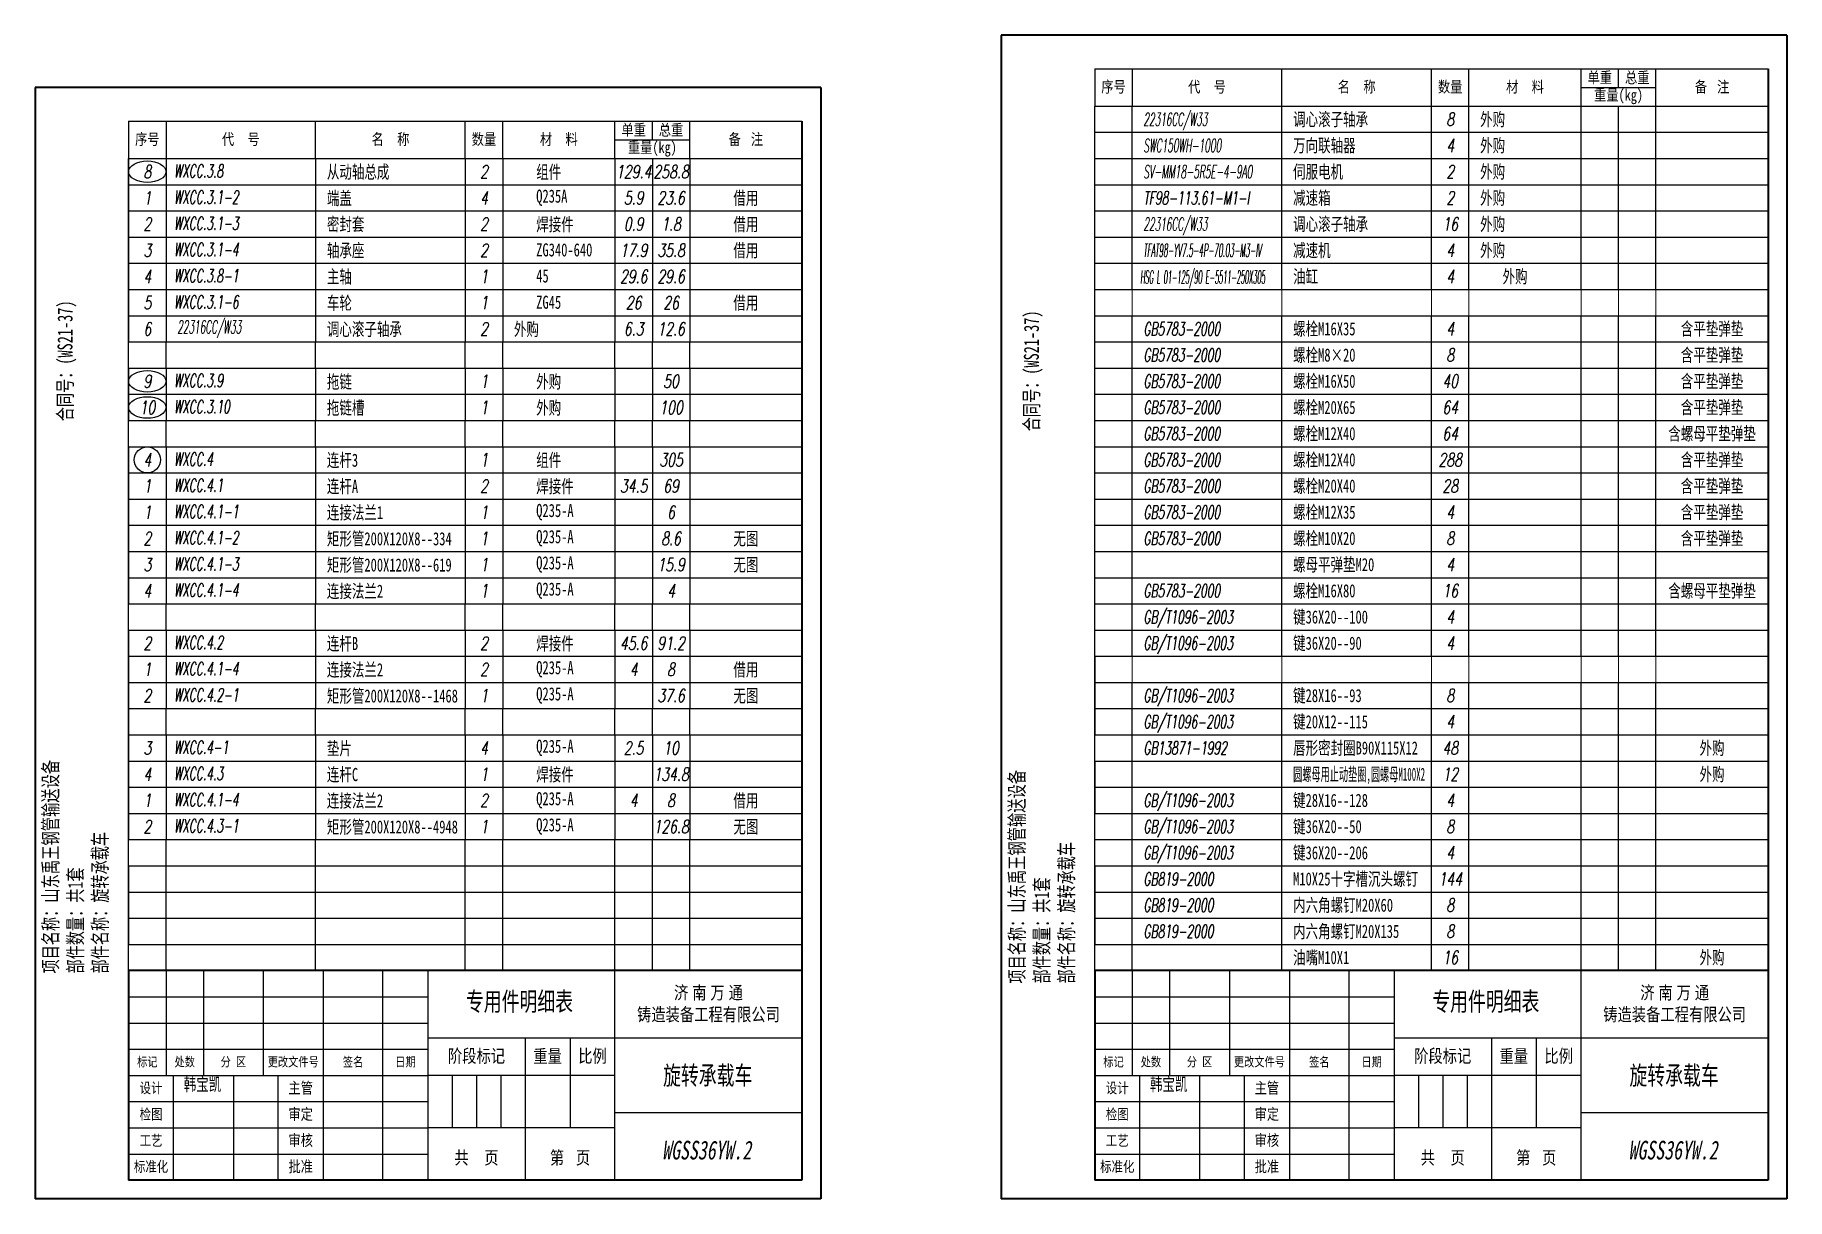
# Model space of a CAD drawing. Header units: millimetres. Extents: x 41246 to 234964, y -165638 to 36614.
# Drawn here: x 132537 to 144244, y -118121 to -110346 of the extents above; entities that cross this region are included whole.
import ezdxf
from ezdxf.enums import TextEntityAlignment as Align

# ---------------------------------------------------------------- set-up
doc = ezdxf.new("R2010")
doc.units = ezdxf.units.MM
for name, color, linetype, lineweight in [('S', 7, 'Continuous', 35), ('T', 3, 'Continuous', 20), ('粗实线', 7, 'Continuous', 40)]:
    doc.layers.add(name, color=color, linetype=linetype, lineweight=lineweight)
doc.layers.add('标注层', color=3, linetype='Continuous')
doc.layers.add('细实线', color=4, linetype='Continuous')
doc.styles.get("Standard").update_dxf_attribs({"font": '', "width": 0.8})
doc.styles.add('文字', font='', dxfattribs={"width": 0.7})
doc.styles.add('标注', font='italic.shx', dxfattribs={"width": 0.7, "bigfont": 'AllInOneBig.shx'})
doc.styles.get('Standard').set_extended_font_data('SimSun')
doc.styles.get('文字').set_extended_font_data('SimSun')

msp = doc.modelspace()

# ---------------------------------------------------------------- texts
at = {"layer": '标注层', "char_height": 113.01, "attachment_point": 1, "rotation": 90, "style": '文字'}
for s, insert, width in [('{\\H0.876x;合同号：\\H1.01x;(WS21-37)\\H0.9901x;\u3000}\u3000\u3000\u3000\u3000', (132674, -112926), 1438.56), ('{\\H0.876x;合同号：\\H1.01x;(WS21-37)\\H0.9901x;\u3000}\u3000\u3000\u3000\u3000', (139132, -112993), 1438.56), ('{\\H0.876x;项目名称：\\H1.01x;山东禹王钢管输送设备}\\P{\\H0.876x;部件数量：共1套\\P部件名称：旋转承载车}', (132590, -116615), 2468.53), ('{\\H0.876x;项目名称：\\H1.01x;山东禹王钢管输送设备}\\P{\\H0.876x;部件数量：共1套\\P部件名称：旋转承载车}', (139048, -116682), 2468.53)]:
    msp.add_mtext(s, dxfattribs=dict(at, insert=insert, width=width))

# ---------------------------------------------------------------- blocks, each defined once
blk = doc.blocks.new('明细表')
for p, q in [((0, 7), (180, 7)), ((0, 0), (0, 7)), ((10, 0), (10, 7)), ((50, 0), (50, 7)), ((90, 0), (90, 7)), ((100, 0), (100, 7)), ((130, 0), (130, 7)), ((140, 0), (140, 7)), ((150, 0), (150, 7)), ((180, 0), (180, 7)), ((0, 0), (180, 0))]:
    blk.add_line(p, q)
at = {"width": 0.7, "flags": 8}
for tag, style, p in [('1', '标注', (5, 3.5)), ('4', '标注', (95, 3.5)), ('6', '标注', (135, 3.5)), ('7', '标注', (145, 3.5)), ('8', '文字', (165, 3.5))]:
    blk.add_attdef(tag, text='', height=3.5, dxfattribs=dict(at, style=style)).set_placement(p, align=Align.MIDDLE_CENTER)
at = {"color": 141, "flags": 8}
for tag, style, width, p in [('2', '标注', 0.6, (13, 3.5)), ('3', '文字', 0.7, (53, 3.5)), ('5', '标注', 0.7, (103, 3.5))]:
    blk.add_attdef(tag, text='', height=3.5, dxfattribs=dict(at, style=style, width=width)).set_placement(p, align=Align.MIDDLE_LEFT)
blk = doc.blocks.new('明细表头')
for p, q in [((0, 10), (180, 10)), ((0, 10), (0, 0)), ((10, 10), (10, 0)), ((50, 0), (50, 10)), ((90, 0), (90, 10)), ((100, 0), (100, 10)), ((130, 0), (130, 10)), ((140, 5), (140, 10)), ((150, 0), (150, 10)), ((180, 10), (180, 0)), ((130, 5), (150, 5)), ((0, 0), (180, 0))]:
    blk.add_line(p, q)
at = {"char_height": 3, "attachment_point": 5}
for s, insert in [('{\\f\uffbfﾬￌﾣﾤ_GB2312|b0|i0|c134|p49;单重}', (135, 7.5)), ('{\\f\uffbfﾬￌﾣﾤ_GB2312|b0|i0|c134|p49;总重}', (145, 7.5)), ('{\\f\uffbfﾬￌﾣﾤ_GB2312|b0|i0|c134|p49;序号}', (5, 5)), ('{\\f\uffbfﾬￌﾣﾤ_GB2312|b0|i0|c134|p49;代    号}', (30, 5)), ('{\\f\uffbfﾬￌﾣﾤ_GB2312|b0|i0|c134|p49;名    称}', (70, 5)), ('{\\f\uffbfﾬￌﾣﾤ_GB2312|b0|i0|c134|p49;数量}', (95, 5)), ('{\\f\uffbfﾬￌﾣﾤ_GB2312|b0|i0|c134|p49;材    料}', (115, 5)), ('{\\f\uffbfﾬￌﾣﾤ_GB2312|b0|i0|c134|p49;重量}(kg)', (140, 2.5)), ('{\\f\uffbfﾬￌﾣﾤ_GB2312|b0|i0|c134|p49;备   注}', (165, 5))]:
    blk.add_mtext(s, dxfattribs=dict(at, insert=insert))
blk = doc.blocks.new('图栏')
at = {"layer": '粗实线'}
for p, q in [((0, 56), (-180, 56)), ((-180, 56), (-180, 0))]:
    blk.add_line(p, q, dxfattribs=at)
at = {"layer": '细实线'}
for p, q in [((-170, 56), (-170, 28)), ((-160, 56), (-160, 28)), ((-144, 56), (-144, 28)), ((-128, 56), (-128, 0)), ((-112, 0), (-112, 56)), ((-100, 56), (-100, 0)), ((-50, 0), (-50, 56)), ((-180, 49), (-100, 49)), ((-180, 42), (-100, 42)), ((-100, 38), (-50, 38)), ((-74, 38), (-74, 0)), ((-62, 38), (-62, 14)), ((-50, 38), (0, 38)), ((-180, 35), (-100, 35)), ((-180, 28), (-100, 28)), ((-168, 0), (-168, 28)), ((-152, 28), (-152, 0)), ((-140, 0), (-140, 28)), ((-50, 28), (-100, 28)), ((-93.5, 28), (-93.5, 14)), ((-87, 28), (-87, 14)), ((-80.5, 28), (-80.5, 14)), ((-180, 21), (-100, 21)), ((0, 18), (-50, 18)), ((-180, 14), (-100, 14)), ((-50, 14), (-100, 14)), ((-180, 7), (-100, 7)), ((-50, 0), (-50, 9))]:
    blk.add_line(p, q, dxfattribs=at)
at = {"insert": (-165.27, 27.41), "char_height": 3.5, "width": 10.6759, "attachment_point": 1, "style": '文字'}
blk.add_mtext('韩宝凯', dxfattribs=at)
at = {"layer": '细实线', "attachment_point": 5}
for s, insert, char_height, width in [('{\\f\uffbfﾬￌﾣﾤ_GB2312|b0|i0|c134|p49;济 南 万 通\\P铸造装备工程有限公司}', (-25, 47), 3.5, 50), ('{\\f\uffbfﾬￌﾣﾤ_GB2312|b0|i0|c134|p49;标记}', (-175, 31.5), 2.5, 15), ('处数', (-165, 31.5), 2.5, 15), ('分 区', (-152, 31.5), 2.5, 15), ('{\\f\uffbfﾬￌﾣﾤ_GB2312|b0|i0|c134|p49;签名}', (-120, 31.5), 2.5, 15), ('{\\f\uffbfﾬￌﾣﾤ_GB2312|b0|i0|c134|p49;日期}', (-106, 31.5), 2.5, 15), ('{\\f\uffbfﾬￌﾣﾤ_GB2312|b0|i0|c134|p49;阶段标记}', (-87, 33), 3.5, 26), ('{\\f\uffbfﾬￌﾣﾤ_GB2312|b0|i0|c134|p49;重量}', (-68, 33), 3.5, 12), ('比例', (-56, 33), 3.5, 12), ('{\\f\uffbfﾬￌﾣﾤ_GB2312|b0|i0|c134|p49;设计}', (-174, 24.5), 2.8, 10), ('{\\f\uffbfﾬￌﾣﾤ_GB2312|b0|i0|c134|p49;主管}', (-134, 24.5), 3, 10), ('{\\f\uffbfﾬￌﾣﾤ_GB2312|b0|i0|c134|p49;检图}', (-174, 17.5), 2.8, 10), ('{\\f\uffbfﾬￌﾣﾤ_GB2312|b0|i0|c134|p49;审定}', (-134, 17.5), 3, 10), ('{\\f\uffbfﾬￌﾣﾤ_GB2312|b0|i0|c134|p49;工艺}', (-174, 10.5), 2.8, 10), ('{\\f\uffbfﾬￌﾣﾤ_GB2312|b0|i0|c134|p49;审核}', (-134, 10.5), 3, 10), ('{\\fￋￎￌﾣﾤ|b0|i0|c134|p2;标准化}', (-174, 3.5), 2.8, 10), ('{\\f\uffbfﾬￌﾣﾤ_GB2312|b0|i0|c134|p49;批准}', (-134, 3.5), 3, 10), ('{\\f\uffbfﾬￌﾣﾤ_GB2312|b0|i0|c134|p49;共    页}', (-87, 5.82), 3.5, 26), ('{\\f\uffbfﾬￌﾣﾤ_GB2312|b0|i0|c134|p49;第   页}', (-62, 5.82), 3.5, 24)]:
    blk.add_mtext(s, dxfattribs=dict(at, insert=insert, char_height=char_height, width=width))
at = {"layer": '细实线', "insert": (-136, 31.5), "char_height": 2.5, "width": 15, "attachment_point": 5, "line_spacing_factor": 0.8}
blk.add_mtext('{\\fￋￎￌﾣﾤ|b0|i0|c134|p2;更改文件号}', dxfattribs=at)
at = {"layer": '细实线', "width": 0.8, "flags": 8}
for tag, height, p in [('Q', 5, (-75.13, 47.19)), ('名称', 5, (-25.19, 28)), ('姓名', 3, (-159.93, 24.36)), ('DATA', 3, (-146.06, 24.09)), ('姓名', 3, (-159.93, 17.36)), ('KG', 3.5, (-68.19, 21.34)), ('Y', 3.5, (-55.74, 20.78)), ('DATA', 3, (-146.06, 17.09)), ('姓名', 3, (-119.93, 10.36)), ('DATA', 3, (-106.06, 10.09)), ('N', 7, (-25.47, 8.06)), ('姓名', 3, (-119.93, 3.36)), ('Z', 3.5, (-87.28, 5.59)), ('X', 3.5, (-62.27, 5.8)), ('DATA', 3, (-106.06, 3.09))]:
    blk.add_attdef(tag, text='', height=height, dxfattribs=at).set_placement(p, align=Align.MIDDLE_CENTER)

# ---------------------------------------------------------------- linework, layer by layer
at = {"layer": 'S'}
for p, q in [((137662, -114496), (137662, -115546)), ((144119, -114496), (144119, -115546))]:
    msp.add_line(p, q, dxfattribs=at)
at = {"layer": '标注层'}
for p, q in [((139619, -116596), (139619, -110821)), ((133162, -116596), (133162, -111171)), ((137662, -116421), (137662, -115896)), ((144119, -116421), (144119, -115896))]:
    msp.add_line(p, q, dxfattribs=at)
msp.add_circle((133287, -113184), 87.5, dxfattribs=at)
for centre in [(133287, -111259), (133287, -112659), (133287, -112834)]:
    msp.add_ellipse(centre, major_axis=(-125, 0), ratio=0.574711, dxfattribs=at)
at = {"layer": '粗实线'}
for p, q in [((144244, -110346), (138994, -110346)), ((138994, -110346), (138994, -118121)), ((144244, -110346), (144244, -118121)), ((144244, -110346), (144244, -118121)), ((144244, -110346), (144244, -118121)), ((144119, -110571), (144119, -117996)), ((137787, -110696), (132537, -110696)), ((132537, -110696), (132537, -118121)), ((137787, -110696), (137787, -118121)), ((137787, -110696), (137787, -118121)), ((137787, -110696), (137787, -118121)), ((137662, -110921), (137662, -117996)), ((137662, -117996), (133162, -117996)), ((144119, -117996), (139619, -117996)), ((137787, -118121), (132537, -118121)), ((144244, -118121), (138994, -118121))]:
    msp.add_line(p, q, dxfattribs=at)
at = {"layer": '细实线'}
for p, q in [((133162, -114496), (133162, -115021)), ((133162, -114496), (133162, -115021)), ((139619, -114496), (139619, -115021)), ((139619, -114496), (139619, -115021)), ((133162, -115196), (133162, -115546)), ((133162, -115196), (133162, -115546)), ((139619, -115196), (139619, -115546)), ((139619, -115196), (139619, -115546)), ((133162, -115896), (133162, -116421)), ((133162, -115896), (133162, -116421)), ((139619, -115896), (139619, -116421)), ((139619, -115896), (139619, -116421))]:
    msp.add_line(p, q, dxfattribs=at)

# ---------------------------------------------------------------- block references
at = {"layer": 'T', "lineweight": -3, "xscale": 25, "yscale": 25, "zscale": 25}
for p in [(139619, -112221), (139619, -114671)]:
    msp.add_blockref('明细表', p, dxfattribs=at)
at = {"layer": '标注层', "xscale": 25, "yscale": 25, "zscale": 25}
for p in [(139619, -110821), (133162, -111171)]:
    msp.add_blockref('明细表头', p, dxfattribs=at)
at = {"layer": '标注层'}
ref = msp.add_blockref('明细表', (139619, -110996), dxfattribs=dict(at, xscale=25, yscale=25, zscale=25))
ref.add_attrib('2', '22316CC/W33', dxfattribs={"layer": '0', "color": 141, "height": 87.5, "style": '标注', "width": 0.5, "flags": 8}).set_placement((139944, -110909), align=Align.MIDDLE_LEFT)
ref.add_attrib('3', '调心滚子轴承', dxfattribs={"layer": '0', "color": 141, "height": 87.5, "style": '文字', "width": 0.7, "flags": 8}).set_placement((140944, -110909), align=Align.MIDDLE_LEFT)
ref.add_attrib('4', '8', dxfattribs={"layer": '0', "height": 87.5, "style": '标注', "width": 0.7, "flags": 8}).set_placement((141994, -110909), align=Align.MIDDLE_CENTER)
ref.add_attrib('5', '外购', dxfattribs={"layer": '0', "color": 141, "height": 87.5, "style": '文字', "width": 0.7, "flags": 8}).set_placement((142194, -110909), align=Align.MIDDLE_LEFT)
ref = msp.add_blockref('明细表', (139619, -111171), dxfattribs=dict(at, xscale=25, yscale=25, zscale=25))
ref.add_attrib('2', 'SWC150WH-1000', dxfattribs={"layer": '0', "color": 141, "height": 87.5, "style": '标注', "width": 0.5, "flags": 8}).set_placement((139944, -111084), align=Align.MIDDLE_LEFT)
ref.add_attrib('3', '万向联轴器', dxfattribs={"layer": '0', "color": 141, "height": 87.5, "style": '文字', "width": 0.7, "flags": 8}).set_placement((140944, -111084), align=Align.MIDDLE_LEFT)
ref.add_attrib('4', '4', dxfattribs={"layer": '0', "height": 87.5, "style": '标注', "width": 0.7, "flags": 8}).set_placement((141994, -111084), align=Align.MIDDLE_CENTER)
ref.add_attrib('5', '外购', dxfattribs={"layer": '0', "color": 141, "height": 87.5, "style": '文字', "width": 0.7, "flags": 8}).set_placement((142194, -111084), align=Align.MIDDLE_LEFT)
ref = msp.add_blockref('明细表', (139619, -111346), dxfattribs=dict(at, xscale=25, yscale=25, zscale=25))
ref.add_attrib('2', 'SV-MM18-5R5E-4-9A0', dxfattribs={"layer": '0', "color": 141, "height": 87.5, "style": '标注', "width": 0.5, "flags": 8}).set_placement((139944, -111259), align=Align.MIDDLE_LEFT)
ref.add_attrib('3', '伺服电机', dxfattribs={"layer": '0', "color": 141, "height": 87.5, "style": '文字', "width": 0.7, "flags": 8}).set_placement((140944, -111259), align=Align.MIDDLE_LEFT)
ref.add_attrib('4', '2', dxfattribs={"layer": '0', "height": 87.5, "style": '标注', "width": 0.7, "flags": 8}).set_placement((141994, -111259), align=Align.MIDDLE_CENTER)
ref.add_attrib('5', '外购', dxfattribs={"layer": '0', "color": 141, "height": 87.5, "style": '文字', "width": 0.7, "flags": 8}).set_placement((142194, -111259), align=Align.MIDDLE_LEFT)
ref = msp.add_blockref('明细表', (139619, -111521), dxfattribs=dict(at, xscale=25, yscale=25, zscale=25))
ref.add_attrib('2', 'TF98-113.61-M1-I', dxfattribs={"layer": '0', "color": 141, "height": 87.5, "style": '标注', "width": 0.6, "flags": 8}).set_placement((139944, -111434), align=Align.MIDDLE_LEFT)
ref.add_attrib('3', '减速箱', dxfattribs={"layer": '0', "color": 141, "height": 87.5, "style": '文字', "width": 0.7, "flags": 8}).set_placement((140944, -111434), align=Align.MIDDLE_LEFT)
ref.add_attrib('4', '2', dxfattribs={"layer": '0', "height": 87.5, "style": '标注', "width": 0.7, "flags": 8}).set_placement((141994, -111434), align=Align.MIDDLE_CENTER)
ref.add_attrib('5', '外购', dxfattribs={"layer": '0', "color": 141, "height": 87.5, "style": '文字', "width": 0.7, "flags": 8}).set_placement((142194, -111434), align=Align.MIDDLE_LEFT)
ref = msp.add_blockref('明细表', (139619, -111696), dxfattribs=dict(at, xscale=25, yscale=25, zscale=25))
ref.add_attrib('2', '22316CC/W33', dxfattribs={"layer": '0', "color": 141, "height": 87.5, "style": '标注', "width": 0.5, "flags": 8}).set_placement((139944, -111609), align=Align.MIDDLE_LEFT)
ref.add_attrib('3', '调心滚子轴承', dxfattribs={"layer": '0', "color": 141, "height": 87.5, "style": '文字', "width": 0.7, "flags": 8}).set_placement((140944, -111609), align=Align.MIDDLE_LEFT)
ref.add_attrib('4', '16', dxfattribs={"layer": '0', "height": 87.5, "style": '标注', "width": 0.7, "flags": 8}).set_placement((141994, -111609), align=Align.MIDDLE_CENTER)
ref.add_attrib('5', '外购', dxfattribs={"layer": '0', "color": 141, "height": 87.5, "style": '文字', "width": 0.7, "flags": 8}).set_placement((142194, -111609), align=Align.MIDDLE_LEFT)
ref = msp.add_blockref('明细表', (139619, -111871), dxfattribs=dict(at, xscale=25, yscale=25, zscale=25))
ref.add_attrib('2', 'TFAT98-YV7.5-4P-70.03-M3-IV', dxfattribs={"layer": '0', "color": 141, "height": 87.5, "style": '标注', "width": 0.4, "flags": 8}).set_placement((139944, -111784), align=Align.MIDDLE_LEFT)
ref.add_attrib('3', '减速机', dxfattribs={"layer": '0', "color": 141, "height": 87.5, "style": '文字', "width": 0.7, "flags": 8}).set_placement((140944, -111784), align=Align.MIDDLE_LEFT)
ref.add_attrib('4', '4', dxfattribs={"layer": '0', "height": 87.5, "style": '标注', "width": 0.7, "flags": 8}).set_placement((141994, -111784), align=Align.MIDDLE_CENTER)
ref.add_attrib('5', '外购', dxfattribs={"layer": '0', "color": 141, "height": 87.5, "style": '文字', "width": 0.7, "flags": 8}).set_placement((142194, -111784), align=Align.MIDDLE_LEFT)
ref = msp.add_blockref('明细表', (133162, -112221), dxfattribs=dict(at, xscale=-25.00000000000023, yscale=25.00000000000023, zscale=25.00000000000023, rotation=180))
ref.add_attrib('1', '6', dxfattribs={"layer": '0', "height": 87.5, "style": '标注', "width": 0.7, "flags": 8}).set_placement((133287, -112309), align=Align.MIDDLE_CENTER)
ref.add_attrib('2', '22316CC/W33', dxfattribs={"layer": '0', "color": 141, "height": 87.5, "style": '标注', "width": 0.5, "flags": 8}).set_placement((133487, -112296), align=Align.MIDDLE_LEFT)
ref.add_attrib('3', '调心滚子轴承', dxfattribs={"layer": '0', "color": 141, "height": 87.5, "style": '文字', "width": 0.7, "flags": 8}).set_placement((134487, -112311), align=Align.MIDDLE_LEFT)
ref.add_attrib('4', '2', dxfattribs={"layer": '0', "height": 87.5, "style": '标注', "width": 0.7, "flags": 8}).set_placement((135537, -112309), align=Align.MIDDLE_CENTER)
ref.add_attrib('5', '外购', dxfattribs={"layer": '0', "color": 141, "height": 87.5, "style": '文字', "width": 0.7, "flags": 8}).set_placement((135737, -112311), align=Align.MIDDLE_LEFT)
ref.add_attrib('6', '6.3', dxfattribs={"layer": '0', "height": 87.5, "style": '标注', "width": 0.7, "flags": 8}).set_placement((136537, -112309), align=Align.MIDDLE_CENTER)
ref.add_attrib('7', '12.6', dxfattribs={"layer": '0', "height": 87.5, "style": '标注', "width": 0.7, "flags": 8}).set_placement((136787, -112309), align=Align.MIDDLE_CENTER)
at = {"layer": '标注层', "xscale": 25, "yscale": 25, "zscale": 25}
for p, values in [((139619, -112396), {'2': 'GB5783-2000', '3': '螺栓M16X35', '4': '4', '8': '含平垫弹垫'}), ((139619, -112571), {'2': 'GB5783-2000', '3': '螺栓M8×20', '4': '8', '8': '含平垫弹垫'}), ((139619, -112746), {'2': 'GB5783-2000', '3': '螺栓M16X50', '4': '40', '8': '含平垫弹垫'}), ((139619, -112921), {'2': 'GB5783-2000', '3': '螺栓M20X65', '4': '64', '8': '含平垫弹垫'}), ((139619, -113096), {'2': 'GB5783-2000', '3': '螺栓M12X40', '4': '64', '8': '含螺母平垫弹垫'}), ((139619, -113271), {'2': 'GB5783-2000', '3': '螺栓M12X40', '4': '288', '8': '含平垫弹垫'}), ((139619, -113446), {'2': 'GB5783-2000', '3': '螺栓M20X40', '4': '28', '8': '含平垫弹垫'}), ((139619, -113621), {'2': 'GB5783-2000', '3': '螺栓M12X35', '4': '4', '8': '含平垫弹垫'}), ((139619, -113796), {'2': 'GB5783-2000', '3': '螺栓M10X20', '4': '8', '8': '含平垫弹垫'}), ((139619, -113971), {'3': '螺母平弹垫M20', '4': '4'}), ((139619, -114146), {'2': 'GB5783-2000', '3': '螺栓M16X80', '4': '16', '8': '含螺母平垫弹垫'}), ((139619, -114321), {'2': 'GB/T1096-2003', '3': '键36X20--100', '4': '4'}), ((139619, -114496), {'2': 'GB/T1096-2003', '3': '键36X20--90', '4': '4'}), ((139619, -114846), {'2': 'GB/T1096-2003', '3': '键28X16--93', '4': '8'}), ((139619, -115021), {'2': 'GB/T1096-2003', '3': '键20X12--115', '4': '4'}), ((139619, -115196), {'2': 'GB13871-1992', '3': '唇形密封圈B90X115X12', '4': '48', '8': '外购'}), ((139619, -115546), {'2': 'GB/T1096-2003', '3': '键28X16--128', '4': '4'}), ((139619, -115721), {'2': 'GB/T1096-2003', '3': '键36X20--50', '4': '8'}), ((139619, -115896), {'2': 'GB/T1096-2003', '3': '键36X20--206', '4': '4'}), ((139619, -116071), {'2': 'GB819-2000', '3': 'M10X25十字槽沉头螺钉', '4': '144'}), ((139619, -116246), {'2': 'GB819-2000', '3': '内六角螺钉M20X60', '4': '8'}), ((139619, -116421), {'2': 'GB819-2000', '3': '内六角螺钉M20X135', '4': '8'}), ((139619, -116596), {'3': '油嘴M10X1', '4': '16', '8': '外购'})]:
    msp.add_blockref('明细表', p, dxfattribs=at).add_auto_attribs(values)
at = {"layer": '标注层'}
ref = msp.add_blockref('明细表', (139619, -115371), dxfattribs=dict(at, xscale=25, yscale=25, zscale=25))
ref.add_attrib('3', '圆螺母用止动垫圈,圆螺母M100X2', dxfattribs={"layer": '0', "color": 141, "height": 87.5, "style": '文字', "width": 0.5, "flags": 8}).set_placement((140944, -115284), align=Align.MIDDLE_LEFT)
ref.add_attrib('4', '12', dxfattribs={"layer": '0', "height": 87.5, "style": '标注', "width": 0.7, "flags": 8}).set_placement((141994, -115284), align=Align.MIDDLE_CENTER)
ref.add_attrib('8', '外购', dxfattribs={"layer": '0', "height": 87.5, "style": '文字', "width": 0.7, "flags": 8}).set_placement((143744, -115284), align=Align.MIDDLE_CENTER)
ref = msp.add_blockref('图栏', (137662, -117996), dxfattribs=dict(at, xscale=25, yscale=25, zscale=25))
ref.add_attrib('名称', '旋转承载车', dxfattribs={"layer": '细实线', "height": 125, "style": '文字', "oblique": 0.1745, "width": 0.7, "flags": 8}).set_placement((137032, -117296), align=Align.MIDDLE_CENTER)
ref.add_attrib('N', 'WGSS36YW.2', dxfattribs={"layer": '细实线', "height": 125, "style": '文字', "oblique": 10, "width": 0.7, "flags": 8}).set_placement((137025, -117795), align=Align.MIDDLE_CENTER)
ref.add_attrib('材料', '专用件明细表', dxfattribs={"layer": '细实线', "height": 125, "style": '文字', "oblique": 0.1745, "width": 0.7, "flags": 8}).set_placement((135774, -116802), align=Align.MIDDLE_CENTER)
ref = msp.add_blockref('图栏', (144119, -117996), dxfattribs=dict(at, xscale=25, yscale=25, zscale=25))
ref.add_attrib('名称', '旋转承载车', dxfattribs={"layer": '细实线', "height": 125, "style": '文字', "oblique": 0.1745, "width": 0.7, "flags": 8}).set_placement((143490, -117296), align=Align.MIDDLE_CENTER)
ref.add_attrib('N', 'WGSS36YW.2', dxfattribs={"layer": '细实线', "height": 125, "style": '文字', "oblique": 10, "width": 0.7, "flags": 8}).set_placement((143483, -117795), align=Align.MIDDLE_CENTER)
ref.add_attrib('材料', '专用件明细表', dxfattribs={"layer": '细实线', "height": 125, "style": '文字', "oblique": 0.1745, "width": 0.7, "flags": 8}).set_placement((142232, -116802), align=Align.MIDDLE_CENTER)
at = {"layer": '细实线'}
ref = msp.add_blockref('明细表', (133162, -111171), dxfattribs=dict(at, xscale=-25, yscale=25, zscale=25, rotation=180))
ref.add_attrib('1', '8', dxfattribs={"layer": '0', "height": 87.5, "style": '标注', "width": 0.7, "flags": 8}).set_placement((133287, -111259), align=Align.MIDDLE_CENTER)
ref.add_attrib('2', 'WXCC.3.8', dxfattribs={"layer": '0', "color": 141, "height": 87.5, "style": '标注', "width": 0.6, "flags": 8}).set_placement((133465, -111254), align=Align.MIDDLE_LEFT)
ref.add_attrib('3', '从动轴总成', dxfattribs={"layer": '0', "color": 141, "height": 87.5, "style": '文字', "width": 0.7, "flags": 8}).set_placement((134487, -111260), align=Align.MIDDLE_LEFT)
ref.add_attrib('4', '2', dxfattribs={"layer": '0', "height": 87.5, "style": '标注', "width": 0.7, "flags": 8}).set_placement((135537, -111259), align=Align.MIDDLE_CENTER)
ref.add_attrib('5', '组件', dxfattribs={"layer": '0', "color": 141, "height": 87.5, "style": '文字', "width": 0.7, "flags": 8}).set_placement((135886, -111261), align=Align.MIDDLE_LEFT)
ref.add_attrib('6', '129.4', dxfattribs={"layer": '0', "height": 87.5, "style": '标注', "width": 0.7, "flags": 8}).set_placement((136537, -111259), align=Align.MIDDLE_CENTER)
ref.add_attrib('7', '258.8', dxfattribs={"layer": '0', "height": 87.5, "style": '标注', "width": 0.7, "flags": 8}).set_placement((136787, -111259), align=Align.MIDDLE_CENTER)
ref = msp.add_blockref('明细表', (133162, -111346), dxfattribs=dict(at, xscale=-25.00000000000022, yscale=25.00000000000022, zscale=25.00000000000022, rotation=180))
ref.add_attrib('1', '1', dxfattribs={"layer": '0', "height": 87.5, "style": '标注', "width": 0.7, "flags": 8}).set_placement((133287, -111434), align=Align.MIDDLE_CENTER)
ref.add_attrib('2', 'WXCC.3.1-2', dxfattribs={"layer": '0', "color": 141, "height": 87.5, "style": '标注', "width": 0.6, "flags": 8}).set_placement((133465, -111429), align=Align.MIDDLE_LEFT)
ref.add_attrib('3', '端盖', dxfattribs={"layer": '0', "color": 141, "height": 87.5, "style": '文字', "width": 0.7, "flags": 8}).set_placement((134487, -111436), align=Align.MIDDLE_LEFT)
ref.add_attrib('4', '4', dxfattribs={"layer": '0', "height": 87.5, "style": '标注', "width": 0.7, "flags": 8}).set_placement((135537, -111434), align=Align.MIDDLE_CENTER)
ref.add_attrib('5', 'Q235A', dxfattribs={"layer": '0', "color": 141, "height": 87.5, "style": '文字', "width": 0.7, "flags": 8}).set_placement((135886, -111422), align=Align.MIDDLE_LEFT)
ref.add_attrib('6', '5.9', dxfattribs={"layer": '0', "height": 87.5, "style": '标注', "width": 0.7, "flags": 8}).set_placement((136537, -111434), align=Align.MIDDLE_CENTER)
ref.add_attrib('7', '23.6', dxfattribs={"layer": '0', "height": 87.5, "style": '标注', "width": 0.7, "flags": 8}).set_placement((136787, -111434), align=Align.MIDDLE_CENTER)
ref.add_attrib('8', '借用', dxfattribs={"layer": '0', "height": 87.5, "style": '文字', "width": 0.7, "flags": 8}).set_placement((137287, -111435), align=Align.MIDDLE_CENTER)
ref = msp.add_blockref('明细表', (133162, -111521), dxfattribs=dict(at, xscale=-25.00000000000022, yscale=25.00000000000022, zscale=25.00000000000022, rotation=180))
ref.add_attrib('1', '2', dxfattribs={"layer": '0', "height": 87.5, "style": '标注', "width": 0.7, "flags": 8}).set_placement((133287, -111609), align=Align.MIDDLE_CENTER)
ref.add_attrib('2', 'WXCC.3.1-3', dxfattribs={"layer": '0', "color": 141, "height": 87.5, "style": '标注', "width": 0.6, "flags": 8}).set_placement((133465, -111604), align=Align.MIDDLE_LEFT)
ref.add_attrib('3', '密封套', dxfattribs={"layer": '0', "color": 141, "height": 87.5, "style": '文字', "width": 0.7, "flags": 8}).set_placement((134487, -111610), align=Align.MIDDLE_LEFT)
ref.add_attrib('4', '2', dxfattribs={"layer": '0', "height": 87.5, "style": '标注', "width": 0.7, "flags": 8}).set_placement((135537, -111609), align=Align.MIDDLE_CENTER)
ref.add_attrib('5', '焊接件', dxfattribs={"layer": '0', "color": 141, "height": 87.5, "style": '文字', "width": 0.7, "flags": 8}).set_placement((135886, -111611), align=Align.MIDDLE_LEFT)
ref.add_attrib('6', '0.9', dxfattribs={"layer": '0', "height": 87.5, "style": '标注', "width": 0.7, "flags": 8}).set_placement((136537, -111609), align=Align.MIDDLE_CENTER)
ref.add_attrib('7', '1.8', dxfattribs={"layer": '0', "height": 87.5, "style": '标注', "width": 0.7, "flags": 8}).set_placement((136787, -111609), align=Align.MIDDLE_CENTER)
ref.add_attrib('8', '借用', dxfattribs={"layer": '0', "height": 87.5, "style": '文字', "width": 0.7, "flags": 8}).set_placement((137287, -111610), align=Align.MIDDLE_CENTER)
ref = msp.add_blockref('明细表', (133162, -111696), dxfattribs=dict(at, xscale=-25.00000000000022, yscale=25.00000000000022, zscale=25.00000000000022, rotation=180))
ref.add_attrib('1', '3', dxfattribs={"layer": '0', "height": 87.5, "style": '标注', "width": 0.7, "flags": 8}).set_placement((133287, -111784), align=Align.MIDDLE_CENTER)
ref.add_attrib('2', 'WXCC.3.1-4', dxfattribs={"layer": '0', "color": 141, "height": 87.5, "style": '标注', "width": 0.6, "flags": 8}).set_placement((133465, -111779), align=Align.MIDDLE_LEFT)
ref.add_attrib('3', '轴承座', dxfattribs={"layer": '0', "color": 141, "height": 87.5, "style": '文字', "width": 0.7, "flags": 8}).set_placement((134487, -111785), align=Align.MIDDLE_LEFT)
ref.add_attrib('4', '2', dxfattribs={"layer": '0', "height": 87.5, "style": '标注', "width": 0.7, "flags": 8}).set_placement((135537, -111784), align=Align.MIDDLE_CENTER)
ref.add_attrib('5', 'ZG340-640', dxfattribs={"layer": '0', "color": 141, "height": 87.5, "style": '文字', "width": 0.7, "flags": 8}).set_placement((135886, -111781), align=Align.MIDDLE_LEFT)
ref.add_attrib('6', '17.9', dxfattribs={"layer": '0', "height": 87.5, "style": '标注', "width": 0.7, "flags": 8}).set_placement((136537, -111784), align=Align.MIDDLE_CENTER)
ref.add_attrib('7', '35.8', dxfattribs={"layer": '0', "height": 87.5, "style": '标注', "width": 0.7, "flags": 8}).set_placement((136787, -111784), align=Align.MIDDLE_CENTER)
ref.add_attrib('8', '借用', dxfattribs={"layer": '0', "height": 87.5, "style": '文字', "width": 0.7, "flags": 8}).set_placement((137287, -111785), align=Align.MIDDLE_CENTER)
ref = msp.add_blockref('明细表', (133162, -111871), dxfattribs=dict(at, xscale=-25.00000000000022, yscale=25.00000000000022, zscale=25.00000000000022, rotation=180))
ref.add_attrib('1', '4', dxfattribs={"layer": '0', "height": 87.5, "style": '标注', "width": 0.7, "flags": 8}).set_placement((133287, -111959), align=Align.MIDDLE_CENTER)
ref.add_attrib('2', 'WXCC.3.8-1', dxfattribs={"layer": '0', "color": 141, "height": 87.5, "style": '标注', "width": 0.6, "flags": 8}).set_placement((133465, -111954), align=Align.MIDDLE_LEFT)
ref.add_attrib('3', '主轴', dxfattribs={"layer": '0', "color": 141, "height": 87.5, "style": '文字', "width": 0.7, "flags": 8}).set_placement((134487, -111960), align=Align.MIDDLE_LEFT)
ref.add_attrib('4', '1', dxfattribs={"layer": '0', "height": 87.5, "style": '标注', "width": 0.7, "flags": 8}).set_placement((135537, -111959), align=Align.MIDDLE_CENTER)
ref.add_attrib('5', '45', dxfattribs={"layer": '0', "color": 141, "height": 87.5, "style": '文字', "width": 0.7, "flags": 8}).set_placement((135886, -111955), align=Align.MIDDLE_LEFT)
ref.add_attrib('6', '29.6', dxfattribs={"layer": '0', "height": 87.5, "style": '标注', "width": 0.7, "flags": 8}).set_placement((136537, -111959), align=Align.MIDDLE_CENTER)
ref.add_attrib('7', '29.6', dxfattribs={"layer": '0', "height": 87.5, "style": '标注', "width": 0.7, "flags": 8}).set_placement((136787, -111959), align=Align.MIDDLE_CENTER)
ref = msp.add_blockref('明细表', (139619, -112046), dxfattribs=dict(at, xscale=25.00000000000006, yscale=25.00000000000006, zscale=25.00000000000006))
ref.add_attrib('2', 'HSG L 01-125/90 E-5511-250X305', dxfattribs={"layer": '0', "color": 141, "height": 87.5, "style": '标注', "width": 0.3, "flags": 8}).set_placement((139923, -111963), align=Align.MIDDLE_LEFT)
ref.add_attrib('3', '油缸', dxfattribs={"layer": '0', "color": 141, "height": 87.5, "style": '文字', "width": 0.7, "flags": 8}).set_placement((140944, -111959), align=Align.MIDDLE_LEFT)
ref.add_attrib('4', '4', dxfattribs={"layer": '0', "height": 87.5, "style": '标注', "width": 0.7, "flags": 8}).set_placement((141994, -111959), align=Align.MIDDLE_CENTER)
ref.add_attrib('5', '外购', dxfattribs={"layer": '0', "color": 141, "height": 87.5, "style": '文字', "width": 0.7, "flags": 8}).set_placement((142344, -111959), align=Align.MIDDLE_LEFT)
ref = msp.add_blockref('明细表', (133162, -112046), dxfattribs=dict(at, xscale=-25.00000000000022, yscale=25.00000000000022, zscale=25.00000000000022, rotation=180))
ref.add_attrib('1', '5', dxfattribs={"layer": '0', "height": 87.5, "style": '标注', "width": 0.7, "flags": 8}).set_placement((133287, -112134), align=Align.MIDDLE_CENTER)
ref.add_attrib('2', 'WXCC.3.1-6', dxfattribs={"layer": '0', "color": 141, "height": 87.5, "style": '标注', "width": 0.6, "flags": 8}).set_placement((133465, -112129), align=Align.MIDDLE_LEFT)
ref.add_attrib('3', '车轮', dxfattribs={"layer": '0', "color": 141, "height": 87.5, "style": '文字', "width": 0.7, "flags": 8}).set_placement((134487, -112136), align=Align.MIDDLE_LEFT)
ref.add_attrib('4', '1', dxfattribs={"layer": '0', "height": 87.5, "style": '标注', "width": 0.7, "flags": 8}).set_placement((135537, -112134), align=Align.MIDDLE_CENTER)
ref.add_attrib('5', 'ZG45', dxfattribs={"layer": '0', "color": 141, "height": 87.5, "style": '文字', "width": 0.7, "flags": 8}).set_placement((135886, -112131), align=Align.MIDDLE_LEFT)
ref.add_attrib('6', '26', dxfattribs={"layer": '0', "height": 87.5, "style": '标注', "width": 0.7, "flags": 8}).set_placement((136537, -112134), align=Align.MIDDLE_CENTER)
ref.add_attrib('7', '26', dxfattribs={"layer": '0', "height": 87.5, "style": '标注', "width": 0.7, "flags": 8}).set_placement((136787, -112134), align=Align.MIDDLE_CENTER)
ref.add_attrib('8', '借用', dxfattribs={"layer": '0', "height": 87.5, "style": '文字', "width": 0.7, "flags": 8}).set_placement((137287, -112135), align=Align.MIDDLE_CENTER)
at = {"layer": '细实线', "xscale": 25, "yscale": 25, "zscale": 25}
for p in [(133162, -112571), (133162, -112571), (133162, -113096), (133162, -113096), (133162, -114321), (133162, -114321), (133162, -115021), (133162, -115021), (133162, -115896), (133162, -115896), (133162, -116071), (133162, -116071), (133162, -116246), (133162, -116246), (133162, -116421), (133162, -116421), (133162, -116596), (133162, -116596)]:
    msp.add_blockref('明细表', p, dxfattribs=at)
at = {"layer": '细实线'}
ref = msp.add_blockref('明细表', (133162, -112571), dxfattribs=dict(at, xscale=-25, yscale=25, zscale=25, rotation=180))
ref.add_attrib('1', '9', dxfattribs={"layer": '0', "height": 87.5, "style": '标注', "width": 0.7, "flags": 8}).set_placement((133287, -112659), align=Align.MIDDLE_CENTER)
ref.add_attrib('2', 'WXCC.3.9', dxfattribs={"layer": '0', "color": 141, "height": 87.5, "style": '标注', "width": 0.6, "flags": 8}).set_placement((133465, -112654), align=Align.MIDDLE_LEFT)
ref.add_attrib('3', '拖链', dxfattribs={"layer": '0', "color": 141, "height": 87.5, "style": '文字', "width": 0.7, "flags": 8}).set_placement((134487, -112662), align=Align.MIDDLE_LEFT)
ref.add_attrib('4', '1', dxfattribs={"layer": '0', "height": 87.5, "style": '标注', "width": 0.7, "flags": 8}).set_placement((135537, -112659), align=Align.MIDDLE_CENTER)
ref.add_attrib('5', '外购', dxfattribs={"layer": '0', "color": 141, "height": 87.5, "style": '文字', "width": 0.7, "flags": 8}).set_placement((135886, -112661), align=Align.MIDDLE_LEFT)
ref.add_attrib('7', '50', dxfattribs={"layer": '0', "height": 87.5, "style": '标注', "width": 0.7, "flags": 8}).set_placement((136787, -112659), align=Align.MIDDLE_CENTER)
ref = msp.add_blockref('明细表', (133162, -112746), dxfattribs=dict(at, xscale=-25, yscale=25, zscale=25, rotation=180))
ref.add_attrib('1', '10', dxfattribs={"layer": '0', "height": 87.5, "style": '标注', "width": 0.7, "flags": 8}).set_placement((133287, -112834), align=Align.MIDDLE_CENTER)
ref.add_attrib('2', 'WXCC.3.10', dxfattribs={"layer": '0', "color": 141, "height": 87.5, "style": '标注', "width": 0.6, "flags": 8}).set_placement((133465, -112829), align=Align.MIDDLE_LEFT)
ref.add_attrib('3', '拖链槽', dxfattribs={"layer": '0', "color": 141, "height": 87.5, "style": '文字', "width": 0.7, "flags": 8}).set_placement((134487, -112836), align=Align.MIDDLE_LEFT)
ref.add_attrib('4', '1', dxfattribs={"layer": '0', "height": 87.5, "style": '标注', "width": 0.7, "flags": 8}).set_placement((135537, -112834), align=Align.MIDDLE_CENTER)
ref.add_attrib('5', '外购', dxfattribs={"layer": '0', "color": 141, "height": 87.5, "style": '文字', "width": 0.7, "flags": 8}).set_placement((135886, -112836), align=Align.MIDDLE_LEFT)
ref.add_attrib('7', '100', dxfattribs={"layer": '0', "height": 87.5, "style": '标注', "width": 0.7, "flags": 8}).set_placement((136787, -112834), align=Align.MIDDLE_CENTER)
ref = msp.add_blockref('明细表', (133162, -113096), dxfattribs=dict(at, xscale=-25, yscale=25, zscale=25, rotation=180))
ref.add_attrib('1', '4', dxfattribs={"layer": '0', "height": 87.5, "style": '标注', "width": 0.7, "flags": 8}).set_placement((133287, -113184), align=Align.MIDDLE_CENTER)
ref.add_attrib('2', 'WXCC.4', dxfattribs={"layer": '0', "color": 141, "height": 87.5, "style": '标注', "width": 0.6, "flags": 8}).set_placement((133465, -113179), align=Align.MIDDLE_LEFT)
ref.add_attrib('3', '连杆3', dxfattribs={"layer": '0', "color": 141, "height": 87.5, "style": '文字', "width": 0.7, "flags": 8}).set_placement((134487, -113186), align=Align.MIDDLE_LEFT)
ref.add_attrib('4', '1', dxfattribs={"layer": '0', "height": 87.5, "style": '标注', "width": 0.7, "flags": 8}).set_placement((135537, -113184), align=Align.MIDDLE_CENTER)
ref.add_attrib('5', '组件', dxfattribs={"layer": '0', "color": 141, "height": 87.5, "style": '文字', "width": 0.7, "flags": 8}).set_placement((135886, -113186), align=Align.MIDDLE_LEFT)
ref.add_attrib('7', '305', dxfattribs={"layer": '0', "height": 87.5, "style": '标注', "width": 0.7, "flags": 8}).set_placement((136787, -113184), align=Align.MIDDLE_CENTER)
ref = msp.add_blockref('明细表', (133162, -113271), dxfattribs=dict(at, xscale=-25.00000000000002, yscale=25.00000000000002, zscale=25.00000000000002, rotation=180))
ref.add_attrib('1', '1', dxfattribs={"layer": '0', "height": 87.5, "style": '标注', "width": 0.7, "flags": 8}).set_placement((133287, -113359), align=Align.MIDDLE_CENTER)
ref.add_attrib('2', 'WXCC.4.1', dxfattribs={"layer": '0', "color": 141, "height": 87.5, "style": '标注', "width": 0.6, "flags": 8}).set_placement((133465, -113354), align=Align.MIDDLE_LEFT)
ref.add_attrib('3', '连杆A', dxfattribs={"layer": '0', "color": 141, "height": 87.5, "style": '文字', "width": 0.7, "flags": 8}).set_placement((134487, -113361), align=Align.MIDDLE_LEFT)
ref.add_attrib('4', '2', dxfattribs={"layer": '0', "height": 87.5, "style": '标注', "width": 0.7, "flags": 8}).set_placement((135537, -113359), align=Align.MIDDLE_CENTER)
ref.add_attrib('5', '焊接件', dxfattribs={"layer": '0', "color": 141, "height": 87.5, "style": '文字', "width": 0.7, "flags": 8}).set_placement((135886, -113361), align=Align.MIDDLE_LEFT)
ref.add_attrib('6', '34.5', dxfattribs={"layer": '0', "height": 87.5, "style": '标注', "width": 0.7, "flags": 8}).set_placement((136537, -113359), align=Align.MIDDLE_CENTER)
ref.add_attrib('7', '69', dxfattribs={"layer": '0', "height": 87.5, "style": '标注', "width": 0.7, "flags": 8}).set_placement((136787, -113359), align=Align.MIDDLE_CENTER)
ref = msp.add_blockref('明细表', (133162, -113446), dxfattribs=dict(at, xscale=-24.99999999999999, yscale=24.99999999999999, zscale=24.99999999999999, rotation=180))
ref.add_attrib('1', '1', dxfattribs={"layer": '0', "height": 87.5, "style": '标注', "width": 0.7, "flags": 8}).set_placement((133287, -113534), align=Align.MIDDLE_CENTER)
ref.add_attrib('2', 'WXCC.4.1-1', dxfattribs={"layer": '0', "color": 141, "height": 87.5, "style": '标注', "width": 0.6, "flags": 8}).set_placement((133465, -113529), align=Align.MIDDLE_LEFT)
ref.add_attrib('3', '连接法兰1', dxfattribs={"layer": '0', "color": 141, "height": 87.5, "style": '文字', "width": 0.7, "flags": 8}).set_placement((134487, -113536), align=Align.MIDDLE_LEFT)
ref.add_attrib('4', '1', dxfattribs={"layer": '0', "height": 87.5, "style": '标注', "width": 0.7, "flags": 8}).set_placement((135537, -113534), align=Align.MIDDLE_CENTER)
ref.add_attrib('5', 'Q235-A', dxfattribs={"layer": '0', "color": 141, "height": 87.5, "style": '文字', "width": 0.7, "flags": 8}).set_placement((135886, -113522), align=Align.MIDDLE_LEFT)
ref.add_attrib('7', '6', dxfattribs={"layer": '0', "height": 87.5, "style": '标注', "width": 0.7, "flags": 8}).set_placement((136787, -113534), align=Align.MIDDLE_CENTER)
ref = msp.add_blockref('明细表', (133162, -113621), dxfattribs=dict(at, xscale=-24.99999999999999, yscale=24.99999999999999, zscale=24.99999999999999, rotation=180))
ref.add_attrib('1', '2', dxfattribs={"layer": '0', "height": 87.5, "style": '标注', "width": 0.7, "flags": 8}).set_placement((133287, -113709), align=Align.MIDDLE_CENTER)
ref.add_attrib('2', 'WXCC.4.1-2', dxfattribs={"layer": '0', "color": 141, "height": 87.5, "style": '标注', "width": 0.6, "flags": 8}).set_placement((133465, -113704), align=Align.MIDDLE_LEFT)
ref.add_attrib('3', '矩形管200X120X8--334', dxfattribs={"layer": '0', "color": 141, "height": 87.5, "style": '文字', "width": 0.7, "flags": 8}).set_placement((134487, -113711), align=Align.MIDDLE_LEFT)
ref.add_attrib('4', '1', dxfattribs={"layer": '0', "height": 87.5, "style": '标注', "width": 0.7, "flags": 8}).set_placement((135537, -113709), align=Align.MIDDLE_CENTER)
ref.add_attrib('5', 'Q235-A', dxfattribs={"layer": '0', "color": 141, "height": 87.5, "style": '文字', "width": 0.7, "flags": 8}).set_placement((135886, -113697), align=Align.MIDDLE_LEFT)
ref.add_attrib('7', '8.6', dxfattribs={"layer": '0', "height": 87.5, "style": '标注', "width": 0.7, "flags": 8}).set_placement((136787, -113709), align=Align.MIDDLE_CENTER)
ref.add_attrib('8', '无图', dxfattribs={"layer": '0', "height": 87.5, "style": '文字', "width": 0.7, "flags": 8}).set_placement((137287, -113710), align=Align.MIDDLE_CENTER)
ref = msp.add_blockref('明细表', (133162, -113796), dxfattribs=dict(at, xscale=-24.99999999999999, yscale=24.99999999999999, zscale=24.99999999999999, rotation=180))
ref.add_attrib('1', '3', dxfattribs={"layer": '0', "height": 87.5, "style": '标注', "width": 0.7, "flags": 8}).set_placement((133287, -113884), align=Align.MIDDLE_CENTER)
ref.add_attrib('2', 'WXCC.4.1-3', dxfattribs={"layer": '0', "color": 141, "height": 87.5, "style": '标注', "width": 0.6, "flags": 8}).set_placement((133465, -113879), align=Align.MIDDLE_LEFT)
ref.add_attrib('3', '矩形管200X120X8--619', dxfattribs={"layer": '0', "color": 141, "height": 87.5, "style": '文字', "width": 0.7, "flags": 8}).set_placement((134487, -113886), align=Align.MIDDLE_LEFT)
ref.add_attrib('4', '1', dxfattribs={"layer": '0', "height": 87.5, "style": '标注', "width": 0.7, "flags": 8}).set_placement((135537, -113884), align=Align.MIDDLE_CENTER)
ref.add_attrib('5', 'Q235-A', dxfattribs={"layer": '0', "color": 141, "height": 87.5, "style": '文字', "width": 0.7, "flags": 8}).set_placement((135886, -113872), align=Align.MIDDLE_LEFT)
ref.add_attrib('7', '15.9', dxfattribs={"layer": '0', "height": 87.5, "style": '标注', "width": 0.7, "flags": 8}).set_placement((136787, -113884), align=Align.MIDDLE_CENTER)
ref.add_attrib('8', '无图', dxfattribs={"layer": '0', "height": 87.5, "style": '文字', "width": 0.7, "flags": 8}).set_placement((137287, -113885), align=Align.MIDDLE_CENTER)
ref = msp.add_blockref('明细表', (133162, -113971), dxfattribs=dict(at, xscale=-24.99999999999999, yscale=24.99999999999999, zscale=24.99999999999999, rotation=180))
ref.add_attrib('1', '4', dxfattribs={"layer": '0', "height": 87.5, "style": '标注', "width": 0.7, "flags": 8}).set_placement((133287, -114059), align=Align.MIDDLE_CENTER)
ref.add_attrib('2', 'WXCC.4.1-4', dxfattribs={"layer": '0', "color": 141, "height": 87.5, "style": '标注', "width": 0.6, "flags": 8}).set_placement((133465, -114054), align=Align.MIDDLE_LEFT)
ref.add_attrib('3', '连接法兰2', dxfattribs={"layer": '0', "color": 141, "height": 87.5, "style": '文字', "width": 0.7, "flags": 8}).set_placement((134487, -114061), align=Align.MIDDLE_LEFT)
ref.add_attrib('4', '1', dxfattribs={"layer": '0', "height": 87.5, "style": '标注', "width": 0.7, "flags": 8}).set_placement((135537, -114059), align=Align.MIDDLE_CENTER)
ref.add_attrib('5', 'Q235-A', dxfattribs={"layer": '0', "color": 141, "height": 87.5, "style": '文字', "width": 0.7, "flags": 8}).set_placement((135886, -114047), align=Align.MIDDLE_LEFT)
ref.add_attrib('7', '4', dxfattribs={"layer": '0', "height": 87.5, "style": '标注', "width": 0.7, "flags": 8}).set_placement((136787, -114059), align=Align.MIDDLE_CENTER)
ref = msp.add_blockref('明细表', (133162, -114321), dxfattribs=dict(at, xscale=-25.00000000000002, yscale=25.00000000000002, zscale=25.00000000000002, rotation=180))
ref.add_attrib('1', '2', dxfattribs={"layer": '0', "height": 87.5, "style": '标注', "width": 0.7, "flags": 8}).set_placement((133287, -114409), align=Align.MIDDLE_CENTER)
ref.add_attrib('2', 'WXCC.4.2', dxfattribs={"layer": '0', "color": 141, "height": 87.5, "style": '标注', "width": 0.6, "flags": 8}).set_placement((133465, -114404), align=Align.MIDDLE_LEFT)
ref.add_attrib('3', '连杆B', dxfattribs={"layer": '0', "color": 141, "height": 87.5, "style": '文字', "width": 0.7, "flags": 8}).set_placement((134487, -114411), align=Align.MIDDLE_LEFT)
ref.add_attrib('4', '2', dxfattribs={"layer": '0', "height": 87.5, "style": '标注', "width": 0.7, "flags": 8}).set_placement((135537, -114409), align=Align.MIDDLE_CENTER)
ref.add_attrib('5', '焊接件', dxfattribs={"layer": '0', "color": 141, "height": 87.5, "style": '文字', "width": 0.7, "flags": 8}).set_placement((135886, -114411), align=Align.MIDDLE_LEFT)
ref.add_attrib('6', '45.6', dxfattribs={"layer": '0', "height": 87.5, "style": '标注', "width": 0.7, "flags": 8}).set_placement((136537, -114409), align=Align.MIDDLE_CENTER)
ref.add_attrib('7', '91.2', dxfattribs={"layer": '0', "height": 87.5, "style": '标注', "width": 0.7, "flags": 8}).set_placement((136787, -114409), align=Align.MIDDLE_CENTER)
ref = msp.add_blockref('明细表', (133162, -114496), dxfattribs=dict(at, xscale=-24.99999999999999, yscale=24.99999999999999, zscale=24.99999999999999, rotation=180))
ref.add_attrib('1', '1', dxfattribs={"layer": '0', "height": 87.5, "style": '标注', "width": 0.7, "flags": 8}).set_placement((133287, -114584), align=Align.MIDDLE_CENTER)
ref.add_attrib('2', 'WXCC.4.1-4', dxfattribs={"layer": '0', "color": 141, "height": 87.5, "style": '标注', "width": 0.6, "flags": 8}).set_placement((133465, -114579), align=Align.MIDDLE_LEFT)
ref.add_attrib('3', '连接法兰2', dxfattribs={"layer": '0', "color": 141, "height": 87.5, "style": '文字', "width": 0.7, "flags": 8}).set_placement((134487, -114586), align=Align.MIDDLE_LEFT)
ref.add_attrib('4', '2', dxfattribs={"layer": '0', "height": 87.5, "style": '标注', "width": 0.7, "flags": 8}).set_placement((135537, -114584), align=Align.MIDDLE_CENTER)
ref.add_attrib('5', 'Q235-A', dxfattribs={"layer": '0', "color": 141, "height": 87.5, "style": '文字', "width": 0.7, "flags": 8}).set_placement((135886, -114572), align=Align.MIDDLE_LEFT)
ref.add_attrib('6', '4', dxfattribs={"layer": '0', "height": 87.5, "style": '标注', "width": 0.7, "flags": 8}).set_placement((136537, -114584), align=Align.MIDDLE_CENTER)
ref.add_attrib('7', '8', dxfattribs={"layer": '0', "height": 87.5, "style": '标注', "width": 0.7, "flags": 8}).set_placement((136787, -114584), align=Align.MIDDLE_CENTER)
ref.add_attrib('8', '借用', dxfattribs={"layer": '0', "height": 87.5, "style": '文字', "width": 0.7, "flags": 8}).set_placement((137287, -114585), align=Align.MIDDLE_CENTER)
ref = msp.add_blockref('明细表', (133162, -114671), dxfattribs=dict(at, xscale=-24.99999999999999, yscale=24.99999999999999, zscale=24.99999999999999, rotation=180))
ref.add_attrib('1', '2', dxfattribs={"layer": '0', "height": 87.5, "style": '标注', "width": 0.7, "flags": 8}).set_placement((133287, -114759), align=Align.MIDDLE_CENTER)
ref.add_attrib('2', 'WXCC.4.2-1', dxfattribs={"layer": '0', "color": 141, "height": 87.5, "style": '标注', "width": 0.6, "flags": 8}).set_placement((133465, -114754), align=Align.MIDDLE_LEFT)
ref.add_attrib('3', '矩形管200X120X8--1468', dxfattribs={"layer": '0', "color": 141, "height": 87.5, "style": '文字', "width": 0.7, "flags": 8}).set_placement((134487, -114761), align=Align.MIDDLE_LEFT)
ref.add_attrib('4', '1', dxfattribs={"layer": '0', "height": 87.5, "style": '标注', "width": 0.7, "flags": 8}).set_placement((135537, -114759), align=Align.MIDDLE_CENTER)
ref.add_attrib('5', 'Q235-A', dxfattribs={"layer": '0', "color": 141, "height": 87.5, "style": '文字', "width": 0.7, "flags": 8}).set_placement((135886, -114747), align=Align.MIDDLE_LEFT)
ref.add_attrib('7', '37.6', dxfattribs={"layer": '0', "height": 87.5, "style": '标注', "width": 0.7, "flags": 8}).set_placement((136787, -114759), align=Align.MIDDLE_CENTER)
ref.add_attrib('8', '无图', dxfattribs={"layer": '0', "height": 87.5, "style": '文字', "width": 0.7, "flags": 8}).set_placement((137287, -114760), align=Align.MIDDLE_CENTER)
ref = msp.add_blockref('明细表', (133162, -115021), dxfattribs=dict(at, xscale=-25.00000000000002, yscale=25.00000000000002, zscale=25.00000000000002, rotation=180))
ref.add_attrib('1', '3', dxfattribs={"layer": '0', "height": 87.5, "style": '标注', "width": 0.7, "flags": 8}).set_placement((133287, -115109), align=Align.MIDDLE_CENTER)
ref.add_attrib('2', 'WXCC.4-1', dxfattribs={"layer": '0', "color": 141, "height": 87.5, "style": '标注', "width": 0.6, "flags": 8}).set_placement((133465, -115104), align=Align.MIDDLE_LEFT)
ref.add_attrib('3', '垫片', dxfattribs={"layer": '0', "color": 141, "height": 87.5, "style": '文字', "width": 0.7, "flags": 8}).set_placement((134487, -115111), align=Align.MIDDLE_LEFT)
ref.add_attrib('4', '4', dxfattribs={"layer": '0', "height": 87.5, "style": '标注', "width": 0.7, "flags": 8}).set_placement((135537, -115109), align=Align.MIDDLE_CENTER)
ref.add_attrib('5', 'Q235-A', dxfattribs={"layer": '0', "color": 141, "height": 87.5, "style": '文字', "width": 0.7, "flags": 8}).set_placement((135886, -115097), align=Align.MIDDLE_LEFT)
ref.add_attrib('6', '2.5', dxfattribs={"layer": '0', "height": 87.5, "style": '标注', "width": 0.7, "flags": 8}).set_placement((136537, -115109), align=Align.MIDDLE_CENTER)
ref.add_attrib('7', '10', dxfattribs={"layer": '0', "height": 87.5, "style": '标注', "width": 0.7, "flags": 8}).set_placement((136787, -115109), align=Align.MIDDLE_CENTER)
ref = msp.add_blockref('明细表', (133162, -115196), dxfattribs=dict(at, xscale=-25.00000000000002, yscale=25.00000000000002, zscale=25.00000000000002, rotation=180))
ref.add_attrib('1', '4', dxfattribs={"layer": '0', "height": 87.5, "style": '标注', "width": 0.7, "flags": 8}).set_placement((133287, -115284), align=Align.MIDDLE_CENTER)
ref.add_attrib('2', 'WXCC.4.3', dxfattribs={"layer": '0', "color": 141, "height": 87.5, "style": '标注', "width": 0.6, "flags": 8}).set_placement((133465, -115279), align=Align.MIDDLE_LEFT)
ref.add_attrib('3', '连杆C', dxfattribs={"layer": '0', "color": 141, "height": 87.5, "style": '文字', "width": 0.7, "flags": 8}).set_placement((134487, -115286), align=Align.MIDDLE_LEFT)
ref.add_attrib('4', '1', dxfattribs={"layer": '0', "height": 87.5, "style": '标注', "width": 0.7, "flags": 8}).set_placement((135537, -115284), align=Align.MIDDLE_CENTER)
ref.add_attrib('5', '焊接件', dxfattribs={"layer": '0', "color": 141, "height": 87.5, "style": '文字', "width": 0.7, "flags": 8}).set_placement((135886, -115286), align=Align.MIDDLE_LEFT)
ref.add_attrib('7', '134.8', dxfattribs={"layer": '0', "height": 87.5, "style": '标注', "width": 0.7, "flags": 8}).set_placement((136787, -115284), align=Align.MIDDLE_CENTER)
ref = msp.add_blockref('明细表', (133162, -115371), dxfattribs=dict(at, xscale=-24.99999999999999, yscale=24.99999999999999, zscale=24.99999999999999, rotation=180))
ref.add_attrib('1', '1', dxfattribs={"layer": '0', "height": 87.5, "style": '标注', "width": 0.7, "flags": 8}).set_placement((133287, -115459), align=Align.MIDDLE_CENTER)
ref.add_attrib('2', 'WXCC.4.1-4', dxfattribs={"layer": '0', "color": 141, "height": 87.5, "style": '标注', "width": 0.6, "flags": 8}).set_placement((133465, -115454), align=Align.MIDDLE_LEFT)
ref.add_attrib('3', '连接法兰2', dxfattribs={"layer": '0', "color": 141, "height": 87.5, "style": '文字', "width": 0.7, "flags": 8}).set_placement((134487, -115461), align=Align.MIDDLE_LEFT)
ref.add_attrib('4', '2', dxfattribs={"layer": '0', "height": 87.5, "style": '标注', "width": 0.7, "flags": 8}).set_placement((135537, -115459), align=Align.MIDDLE_CENTER)
ref.add_attrib('5', 'Q235-A', dxfattribs={"layer": '0', "color": 141, "height": 87.5, "style": '文字', "width": 0.7, "flags": 8}).set_placement((135886, -115447), align=Align.MIDDLE_LEFT)
ref.add_attrib('6', '4', dxfattribs={"layer": '0', "height": 87.5, "style": '标注', "width": 0.7, "flags": 8}).set_placement((136537, -115459), align=Align.MIDDLE_CENTER)
ref.add_attrib('7', '8', dxfattribs={"layer": '0', "height": 87.5, "style": '标注', "width": 0.7, "flags": 8}).set_placement((136787, -115459), align=Align.MIDDLE_CENTER)
ref.add_attrib('8', '借用', dxfattribs={"layer": '0', "height": 87.5, "style": '文字', "width": 0.7, "flags": 8}).set_placement((137287, -115460), align=Align.MIDDLE_CENTER)
ref = msp.add_blockref('明细表', (133162, -115546), dxfattribs=dict(at, xscale=-24.99999999999999, yscale=24.99999999999999, zscale=24.99999999999999, rotation=180))
ref.add_attrib('1', '2', dxfattribs={"layer": '0', "height": 87.5, "style": '标注', "width": 0.7, "flags": 8}).set_placement((133287, -115634), align=Align.MIDDLE_CENTER)
ref.add_attrib('2', 'WXCC.4.3-1', dxfattribs={"layer": '0', "color": 141, "height": 87.5, "style": '标注', "width": 0.6, "flags": 8}).set_placement((133465, -115629), align=Align.MIDDLE_LEFT)
ref.add_attrib('3', '矩形管200X120X8--4948', dxfattribs={"layer": '0', "color": 141, "height": 87.5, "style": '文字', "width": 0.7, "flags": 8}).set_placement((134487, -115636), align=Align.MIDDLE_LEFT)
ref.add_attrib('4', '1', dxfattribs={"layer": '0', "height": 87.5, "style": '标注', "width": 0.7, "flags": 8}).set_placement((135537, -115634), align=Align.MIDDLE_CENTER)
ref.add_attrib('5', 'Q235-A', dxfattribs={"layer": '0', "color": 141, "height": 87.5, "style": '文字', "width": 0.7, "flags": 8}).set_placement((135886, -115622), align=Align.MIDDLE_LEFT)
ref.add_attrib('7', '126.8', dxfattribs={"layer": '0', "height": 87.5, "style": '标注', "width": 0.7, "flags": 8}).set_placement((136787, -115634), align=Align.MIDDLE_CENTER)
ref.add_attrib('8', '无图', dxfattribs={"layer": '0', "height": 87.5, "style": '文字', "width": 0.7, "flags": 8}).set_placement((137287, -115635), align=Align.MIDDLE_CENTER)

msp.set_redraw_order([(e.dxf.handle, doc.entitydb.next_handle()) for e in msp.query("TEXT MTEXT ATTDEF DIMENSION ARC_DIMENSION")])  # texts and dimensions are drawn at this point

doc.saveas('drawing.dxf')
